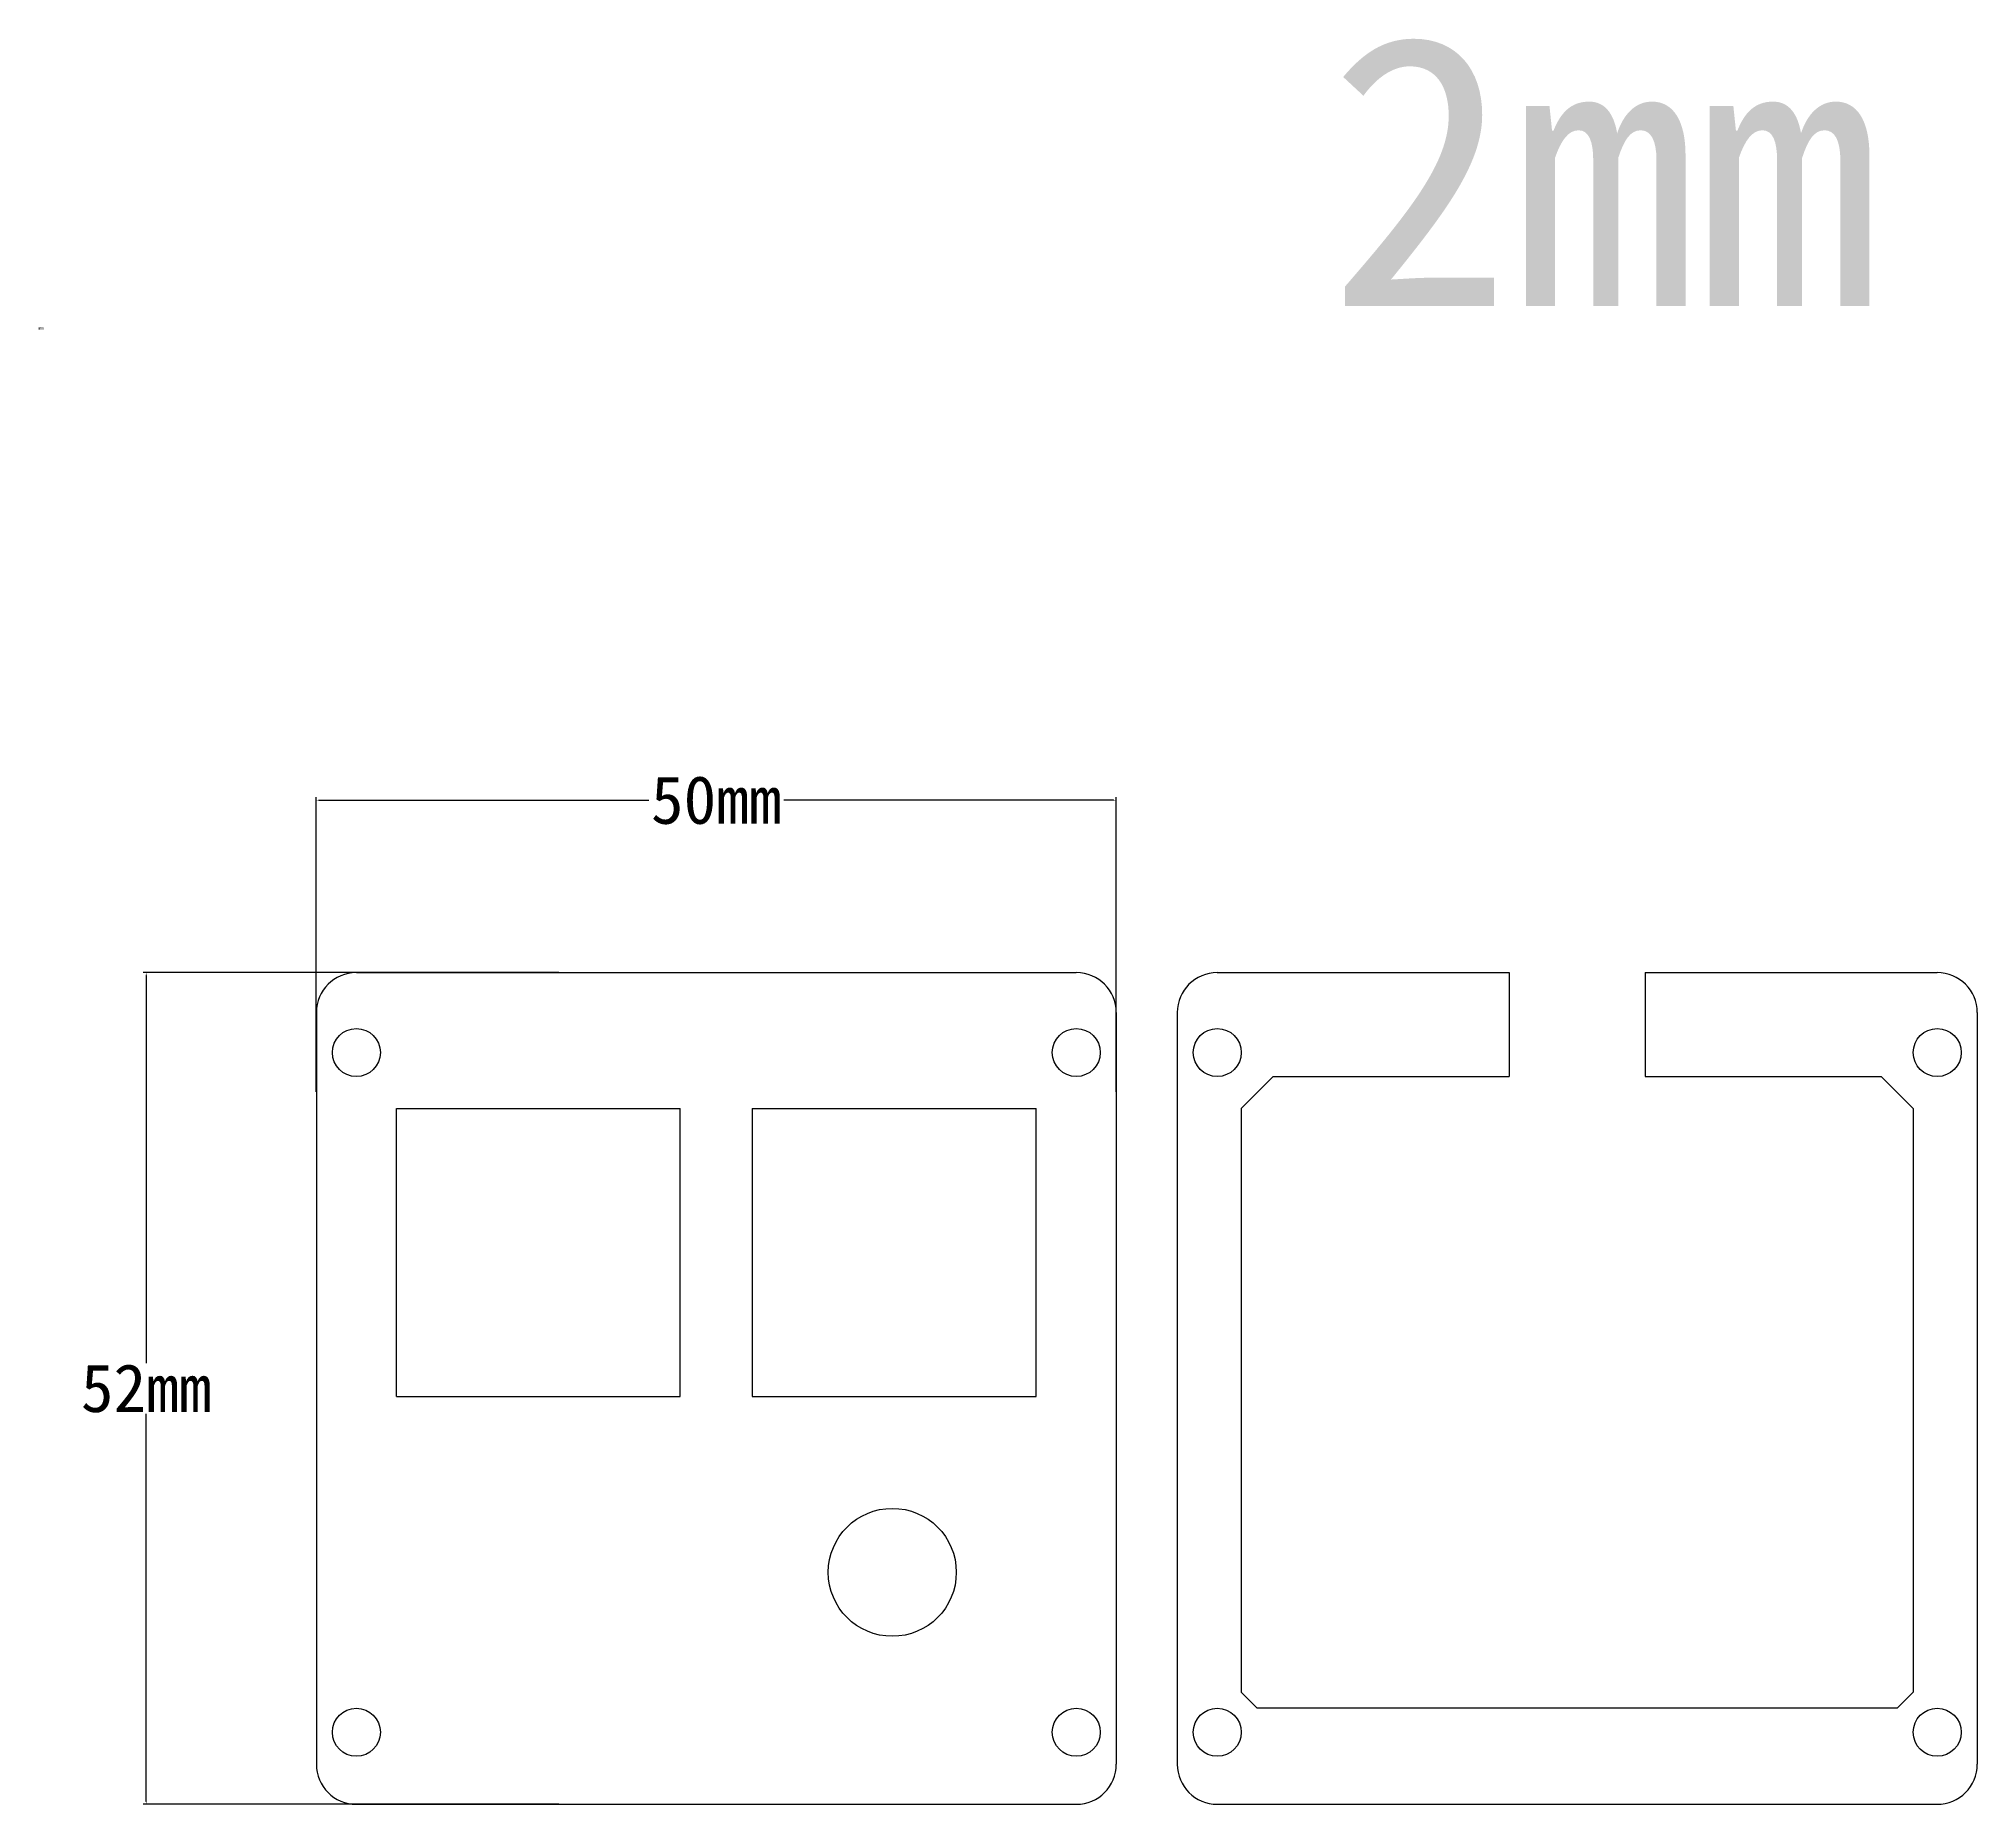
# Model space of a CAD drawing. Header units: inches. Extents: x 72 to 528, y 24 to 185.
# Drawn here: x 71.8 to 193, y 26.1 to 136.5 of the extents above; entities that cross this region are included whole.
import ezdxf

# ---------------------------------------------------------------- set-up
doc = ezdxf.new("R2010")
doc.units = ezdxf.units.IN
doc.header["$MEASUREMENT"] = 0
doc.layers.add('轮廓线层', color=7, linetype='Continuous', lineweight=35)
doc.styles.get("Standard").update_dxf_attribs({"font": ''})
doc.styles.get('Standard').set_extended_font_data('SimSun')
doc.dimstyles.get("Standard").update_dxf_attribs({"dimtxt": 0.18, "dimasz": 0.18, "dimexe": 0.18, "dimexo": 0.0625, "dimgap": 0.09, "dimtad": 0, "dimtih": 1, "dimtoh": 1, "dimdec": 4, "dimzin": 0, "dimdsep": 46, "dimtxsty": 'Standard', "dimcen": 0.09, "dimadec": 0, "dimazin": 0, "dimtfac": 1, "dimtdec": 4, "dimtofl": 0, "dimtmove": 0, "dimatfit": 3, "dimfxl": 0, "dimtolj": 1, "dimtzin": 0, "dimarcsym": 0})

# ---------------------------------------------------------------- blocks, each defined once
blk = doc.blocks.new('*D8')
at = {"color": 0, "lineweight": -2}
for p, q in [((89.16, 70.62), (89.16, 89.04)), ((89.34, 88.86), (109.94, 88.86)), ((138.98, 88.86), (118.39, 88.86)), ((139.16, 70.62), (139.16, 89.04))]:
    blk.add_line(p, q, dxfattribs=at)
at = {"color": 0}
for points in [[(89.34, 88.89), (89.34, 88.83), (89.16, 88.86)], [(138.98, 88.89), (138.98, 88.83), (139.16, 88.86)]]:
    blk.add_solid(points, dxfattribs=at)
at = {"layer": 'Defpoints', "color": 0}
for p in [(139.16, 88.86), (89.16, 70.56), (139.16, 70.56)]:
    blk.add_point(p, dxfattribs=at)
at = {"color": 0, "insert": (114.16, 88.86), "char_height": 0.18, "attachment_point": 5}
blk.add_mtext('\\A1;{\\H16.667x;50mm}', dxfattribs=at)
blk = doc.blocks.new('*D9')
at = {"color": 0, "lineweight": -2}
for p, q in [((104.33, 78.08), (78.35, 78.08)), ((78.53, 77.9), (78.53, 53.67)), ((78.53, 26.26), (78.53, 50.49)), ((104.33, 26.08), (78.35, 26.08))]:
    blk.add_line(p, q, dxfattribs=at)
at = {"color": 0}
for points in [[(78.5, 77.9), (78.56, 77.9), (78.53, 78.08)], [(78.5, 26.26), (78.56, 26.26), (78.53, 26.08)]]:
    blk.add_solid(points, dxfattribs=at)
at = {"layer": 'Defpoints', "color": 0}
for p in [(104.4, 78.08), (78.53, 26.08), (104.4, 26.08)]:
    blk.add_point(p, dxfattribs=at)
at = {"color": 0, "insert": (78.53, 52.08), "char_height": 0.18, "attachment_point": 5}
blk.add_mtext('\\A1;{\\H16.667x;52mm}', dxfattribs=at)

msp = doc.modelspace()

# ---------------------------------------------------------------- linework, layer by layer
at = {"layer": '轮廓线层', "lineweight": -3}
for p, q in [((91.66438, 78.08313), (136.66438, 78.08313)), ((145.47445, 78.08313), (163.72445, 78.08313)), ((163.72445, 78.08313), (163.72445, 71.58313)), ((172.22445, 78.08313), (190.47445, 78.08313)), ((172.22445, 78.08313), (172.22445, 71.58313)), ((89.16438, 75.58313), (89.16438, 28.58313)), ((139.16438, 75.58313), (139.16438, 28.58313)), ((142.97445, 75.58313), (142.97445, 28.58313)), ((192.97445, 75.58313), (192.97445, 28.58313)), ((148.97445, 71.58313), (163.72445, 71.58313)), ((172.22445, 71.58313), (186.97445, 71.58313)), ((94.16438, 69.58313), (111.91438, 69.58313)), ((94.16438, 51.58313), (94.16438, 69.58313)), ((111.91438, 51.58313), (111.91438, 69.58313)), ((116.41438, 69.58313), (134.16438, 69.58313)), ((116.41438, 69.58313), (116.41438, 51.58313)), ((134.16438, 51.58313), (134.16438, 69.58313)), ((146.97445, 69.58313), (146.97445, 33.08313)), ((188.97445, 69.58313), (188.97445, 33.08313)), ((94.16438, 51.58313), (111.91438, 51.58313)), ((116.41438, 51.58313), (134.16438, 51.58313)), ((146.97445, 33.08313), (147.97445, 32.08313)), ((187.97445, 32.08313), (188.97445, 33.08313)), ((187.97445, 32.08313), (147.97445, 32.08313)), ((91.66438, 26.08313), (136.66438, 26.08313)), ((145.47445, 26.08313), (190.47445, 26.08313))]:
    msp.add_line(p, q, dxfattribs=at)
at = {"layer": '轮廓线层'}
for p, q in [((148.97445, 71.58313), (146.97445, 69.58313)), ((148.97445, 71.58313), (148.97445, 71.58313)), ((186.97445, 71.58313), (188.97445, 69.58313)), ((146.97445, 69.58313), (146.97445, 69.58313))]:
    msp.add_line(p, q, dxfattribs=at)
at = {"layer": '轮廓线层', "lineweight": -3}
for centre, radius in [((91.66438, 73.08313), 1.5), ((136.66438, 73.08313), 1.5), ((136.66438, 73.08313), 1.5), ((145.47445, 73.08313), 1.5), ((190.47445, 73.08313), 1.5), ((125.16438, 40.58313), 4), ((91.66438, 30.58313), 1.5), ((136.66438, 30.58313), 1.5), ((145.47445, 30.58313), 1.5), ((190.47445, 30.58313), 1.5)]:
    msp.add_circle(centre, radius, dxfattribs=at)
for centre, start, end in [((91.66438, 75.58313), 90, 180), ((136.66438, 75.58313), 0, 90), ((145.47445, 75.58313), 90, 180), ((190.47445, 75.58313), 0, 90), ((91.66438, 28.58313), 180, 270), ((136.66438, 28.58313), 270, 0), ((145.47445, 28.58313), 180, 270), ((190.47445, 28.58313), 270, 0)]:
    msp.add_arc(centre, 2.5, start, end, dxfattribs=at)

# ---------------------------------------------------------------- texts
msp.add_text('2mm', height=16.893958).set_placement((152.3791, 119.75818))
at = {"insert": (71.80477, 118.48025), "char_height": 0.2, "attachment_point": 1}
msp.add_mtext_dynamic_manual_height_columns('mm', width=68.9878045, gutter_width=1, heights=[0], dxfattribs=at)

# ---------------------------------------------------------------- dimensions: what is measured, and where the dimension line sits
dim = msp.add_linear_dim(base=(139.16438, 88.86376), p1=(89.16438, 70.557), p2=(139.16438, 70.557), text='{\\H16.667x;50mm}', dimstyle='Standard')
dim.commit()
dim.dimension.update_dxf_attribs({"geometry": '*D8', "text_midpoint": (114.16438, 88.86376)})
dim = msp.add_linear_dim(base=(78.53299, 26.08313), p1=(104.39544, 78.08313), p2=(104.39544, 26.08313), angle=90, text='{\\H16.667x;52mm}', dimstyle='Standard')
dim.commit()
dim.dimension.update_dxf_attribs({"geometry": '*D9', "text_midpoint": (78.53299, 52.08313)})

doc.saveas('drawing.dxf')
